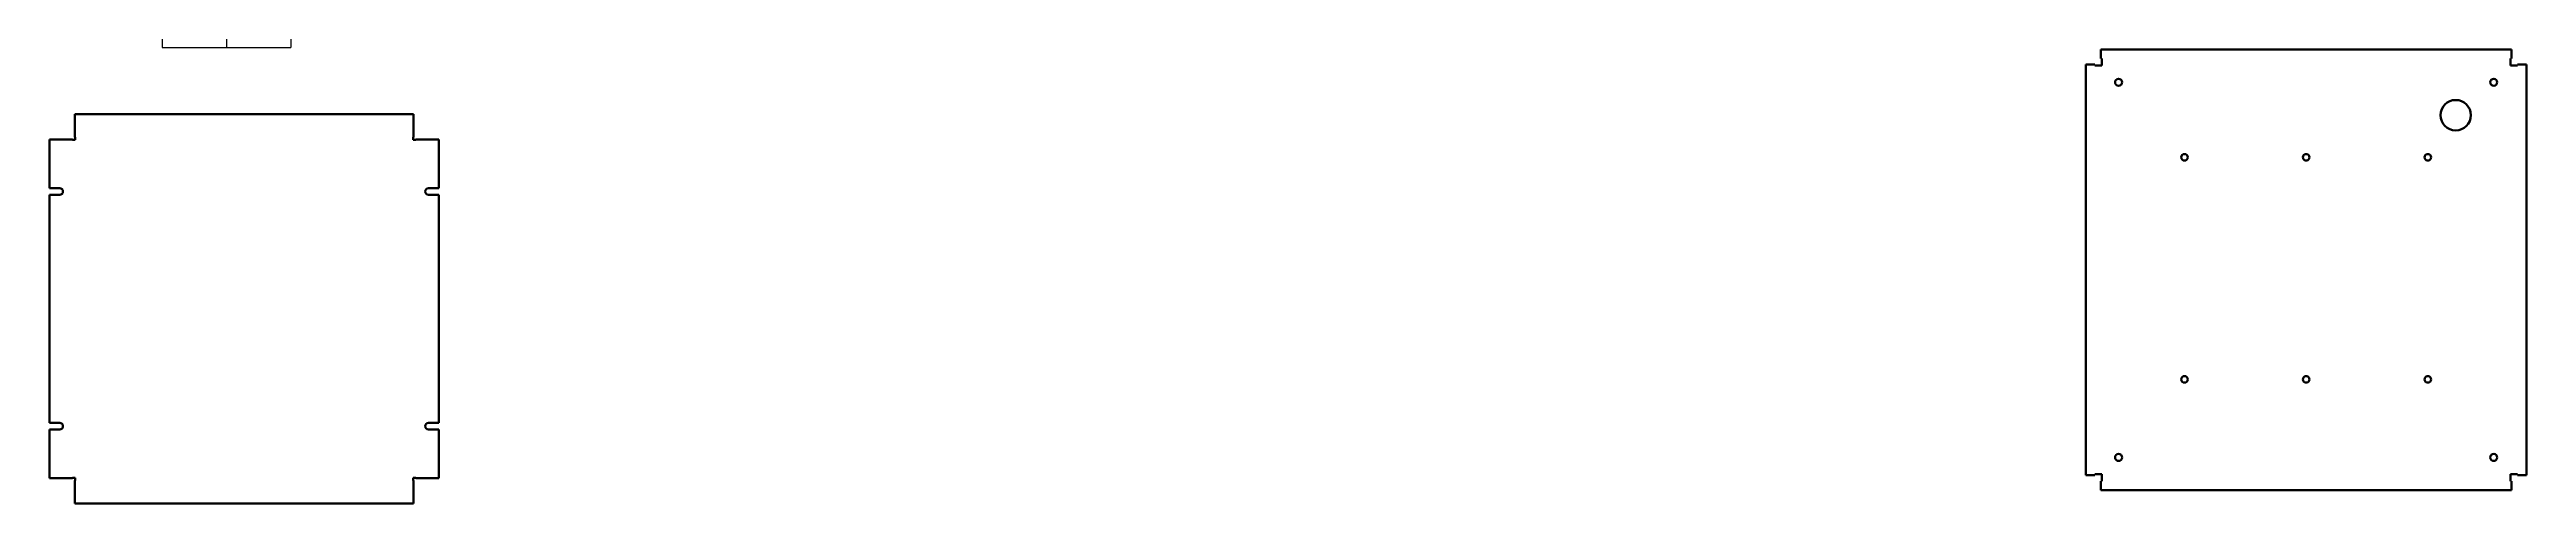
# Model space of a CAD drawing. Header units: millimetres. Extents: x 1472 to 285341, y -86221 to 5170.
# Drawn here: x 3566 to 6009, y -1623 to -1175 of the extents above; entities that cross this region are included whole.
import ezdxf
from ezdxf.enums import TextEntityAlignment as Align

# ---------------------------------------------------------------- set-up
doc = ezdxf.new("R2010")
doc.units = ezdxf.units.MM
doc.layers.add('可见 (ISO)', color=7, linetype='Continuous', lineweight=50)
doc.layers.add('标注线', color=3, linetype='Continuous', lineweight=18)
doc.styles.add('DIM', font='romans.shx', dxfattribs={"width": 0.8, "bigfont": 'bigfont.shx'})
doc.styles.get("Standard").update_dxf_attribs({"font": 'arial.ttf'})

# ---------------------------------------------------------------- blocks, each defined once
blk = doc.blocks.new('*T31')
at = {"color": 0, "linetype": 'ByBlock', "lineweight": -2, "transparency": 16777216}
for p, q in [((0, 0), (127, 0)), ((0, 0), (0, -78)), ((63.5, 0), (63.5, -78)), ((127, 0), (127, -78)), ((0, -39), (127, -39)), ((0, -78), (127, -78))]:
    blk.add_line(p, q, dxfattribs=at)
at = {"color": 0, "transparency": 16777216, "char_height": 10, "width": 60.5, "attachment_point": 5}
for s, insert in [('{\\fSimSun|b0|i0|c134|p2;料 厚}', (31.75, -19.5)), ('{\\fSimSun|b0|i0|c134|p2;件 数}', (95.25, -19.5))]:
    blk.add_mtext(s, dxfattribs=dict(at, insert=insert))
blk = doc.blocks.new('圆心打标')
at = {"layer": '标注线'}
for p, q in [((-2.5, 0), (2.5, 0)), ((0, 2.5), (0, -2.5))]:
    blk.add_line(p, q, dxfattribs=at)
blk = doc.blocks.new('拆图参数')
blk.add_blockref('*T31', (-63.5, 78))
at = {"layer": '标注线'}
blk.add_blockref('圆心打标', (67219.7, -21339.8), dxfattribs=at)
at = {"style": 'DIM', "width": 0.8}
blk.add_attdef('6', text='', height=10, dxfattribs=at).set_placement((-37.1, 18.9), align=Align.MIDDLE_LEFT)
blk.add_attdef('1', text='', height=10, dxfattribs=at).set_placement((36.6, 19.3), align=Align.MIDDLE_CENTER)

msp = doc.modelspace()

# ---------------------------------------------------------------- linework, layer by layer
at = {"layer": '可见 (ISO)'}
for p, q in [((5573.95856, -1190.0881), (5582.95856, -1190.0881)), ((5573.95856, -1594.84546), (5573.95856, -1190.0881)), ((5582.95856, -1190.0881), (5582.95856, -1190.96678)), ((5582.95856, -1190.96678), (5589.7444, -1190.96678)), ((5588.86572, -1184.18094), (5588.86572, -1175.18094)), ((5588.86572, -1175.18094), (5993.62308, -1175.18094)), ((5589.7444, -1184.18094), (5588.86572, -1184.18094)), ((5589.7444, -1190.96678), (5589.7444, -1184.18094)), ((5993.62308, -1184.18094), (5992.7444, -1184.18094)), ((5992.7444, -1184.18094), (5992.7444, -1190.96678)), ((5992.7444, -1190.96678), (5999.53024, -1190.96678)), ((5993.62308, -1175.18094), (5993.62308, -1184.18094)), ((5999.53024, -1190.96678), (5999.53024, -1190.0881)), ((5999.53024, -1190.0881), (6008.53024, -1190.0881)), ((6008.53024, -1190.0881), (6008.53024, -1594.84546)), ((3590.70354, -1239.02021), (3924.60648, -1239.02021)), ((3590.70354, -1261.62021), (3590.70354, -1239.02021)), ((3924.60648, -1239.02021), (3924.60648, -1261.62021)), ((3565.74067, -1311.93455), (3565.74067, -1263.98308)), ((3565.74067, -1263.98308), (3588.34067, -1263.98308)), ((3588.34067, -1263.98308), (3588.34067, -1264.33455)), ((3588.34067, -1264.33455), (3591.05501, -1264.33455)), ((3591.05501, -1261.62021), (3590.70354, -1261.62021)), ((3591.05501, -1264.33455), (3591.05501, -1261.62021)), ((3924.60648, -1261.62021), (3924.25501, -1261.62021)), ((3924.25501, -1261.62021), (3924.25501, -1264.33455)), ((3924.25501, -1264.33455), (3926.96935, -1264.33455)), ((3926.96935, -1264.33455), (3926.96935, -1263.98308)), ((3926.96935, -1263.98308), (3949.56935, -1263.98308)), ((3949.56935, -1263.98308), (3949.56935, -1311.93455)), ((3565.74067, -1311.93455), (3575.74067, -1311.93455)), ((3565.74067, -1543.43455), (3565.74067, -1318.43455)), ((3575.74067, -1318.43455), (3565.74067, -1318.43455)), ((3939.56935, -1311.93455), (3949.56935, -1311.93455)), ((3949.56935, -1318.43455), (3939.56935, -1318.43455)), ((3949.56935, -1318.43455), (3949.56935, -1543.43455)), ((3565.74067, -1543.43455), (3575.74067, -1543.43455)), ((3565.74067, -1597.88602), (3565.74067, -1549.93455)), ((3575.74067, -1549.93455), (3565.74067, -1549.93455)), ((3939.56935, -1543.43455), (3949.56935, -1543.43455)), ((3949.56935, -1549.93455), (3939.56935, -1549.93455)), ((3949.56935, -1549.93455), (3949.56935, -1597.88602)), ((3588.34067, -1597.88602), (3565.74067, -1597.88602)), ((3591.05501, -1597.53455), (3588.34067, -1597.53455)), ((3588.34067, -1597.53455), (3588.34067, -1597.88602)), ((3590.70354, -1622.84888), (3590.70354, -1600.24888)), ((3590.70354, -1600.24888), (3591.05501, -1600.24888)), ((3591.05501, -1600.24888), (3591.05501, -1597.53455)), ((3924.25501, -1597.53455), (3924.25501, -1600.24888)), ((3926.96935, -1597.53455), (3924.25501, -1597.53455)), ((3924.25501, -1600.24888), (3924.60648, -1600.24888)), ((3924.60648, -1600.24888), (3924.60648, -1622.84888)), ((3926.96935, -1597.88602), (3926.96935, -1597.53455)), ((3949.56935, -1597.88602), (3926.96935, -1597.88602)), ((5582.95856, -1594.84546), (5573.95856, -1594.84546)), ((5589.7444, -1593.96678), (5582.95856, -1593.96678)), ((5582.95856, -1593.96678), (5582.95856, -1594.84546)), ((5588.86572, -1609.75262), (5588.86572, -1600.75262)), ((5588.86572, -1600.75262), (5589.7444, -1600.75262)), ((5993.62308, -1609.75262), (5588.86572, -1609.75262)), ((5589.7444, -1600.75262), (5589.7444, -1593.96678)), ((5999.53024, -1593.96678), (5992.7444, -1593.96678)), ((5992.7444, -1593.96678), (5992.7444, -1600.75262)), ((5992.7444, -1600.75262), (5993.62308, -1600.75262)), ((5993.62308, -1600.75262), (5993.62308, -1609.75262)), ((5999.53024, -1594.84546), (5999.53024, -1593.96678)), ((6008.53024, -1594.84546), (5999.53024, -1594.84546)), ((3924.60648, -1622.84888), (3590.70354, -1622.84888))]:
    msp.add_line(p, q, dxfattribs=at)
for centre, radius in [((5606.2444, -1207.46678), 3.5), ((5976.2444, -1207.46678), 3.5), ((5938.7444, -1239.96678), 15), ((5671.2444, -1281.46678), 3.25), ((5791.2444, -1281.46678), 3.25), ((5911.2444, -1281.46678), 3.25), ((5671.2444, -1500.46678), 3.25), ((5791.2444, -1500.46678), 3.25), ((5911.2444, -1500.46678), 3.25), ((5606.2444, -1577.46678), 3.5), ((5976.2444, -1577.46678), 3.5)]:
    msp.add_circle(centre, radius, dxfattribs=at)
for centre, start, end in [((3575.74067, -1315.18455), 270, 90), ((3939.56935, -1315.18455), 90, 270), ((3575.74067, -1546.68455), 270, 90), ((3939.56935, -1546.68455), 90, 270)]:
    msp.add_arc(centre, 3.25, start, end, dxfattribs=at)

# ---------------------------------------------------------------- block references
for p, values in [((3662.99311, 2779.4233), {'1': '1', '6': '1.2'}), ((2010.55466, 2312.38567), {'1': '1', '6': '1.2'}), ((5458.13717, 2116.78216), {'1': '4', '6': '1.2'}), ((4913.69957, 1652.65973), {'1': '1', '6': '2.0'}), ((5765.9523, -1121.36443), {'1': '1', '6': '3'}), ((3740.36794, -1173.13064), {'1': '1', '6': '1.2'})]:
    msp.add_blockref('拆图参数', p).add_auto_attribs(values)

doc.saveas('drawing.dxf')
